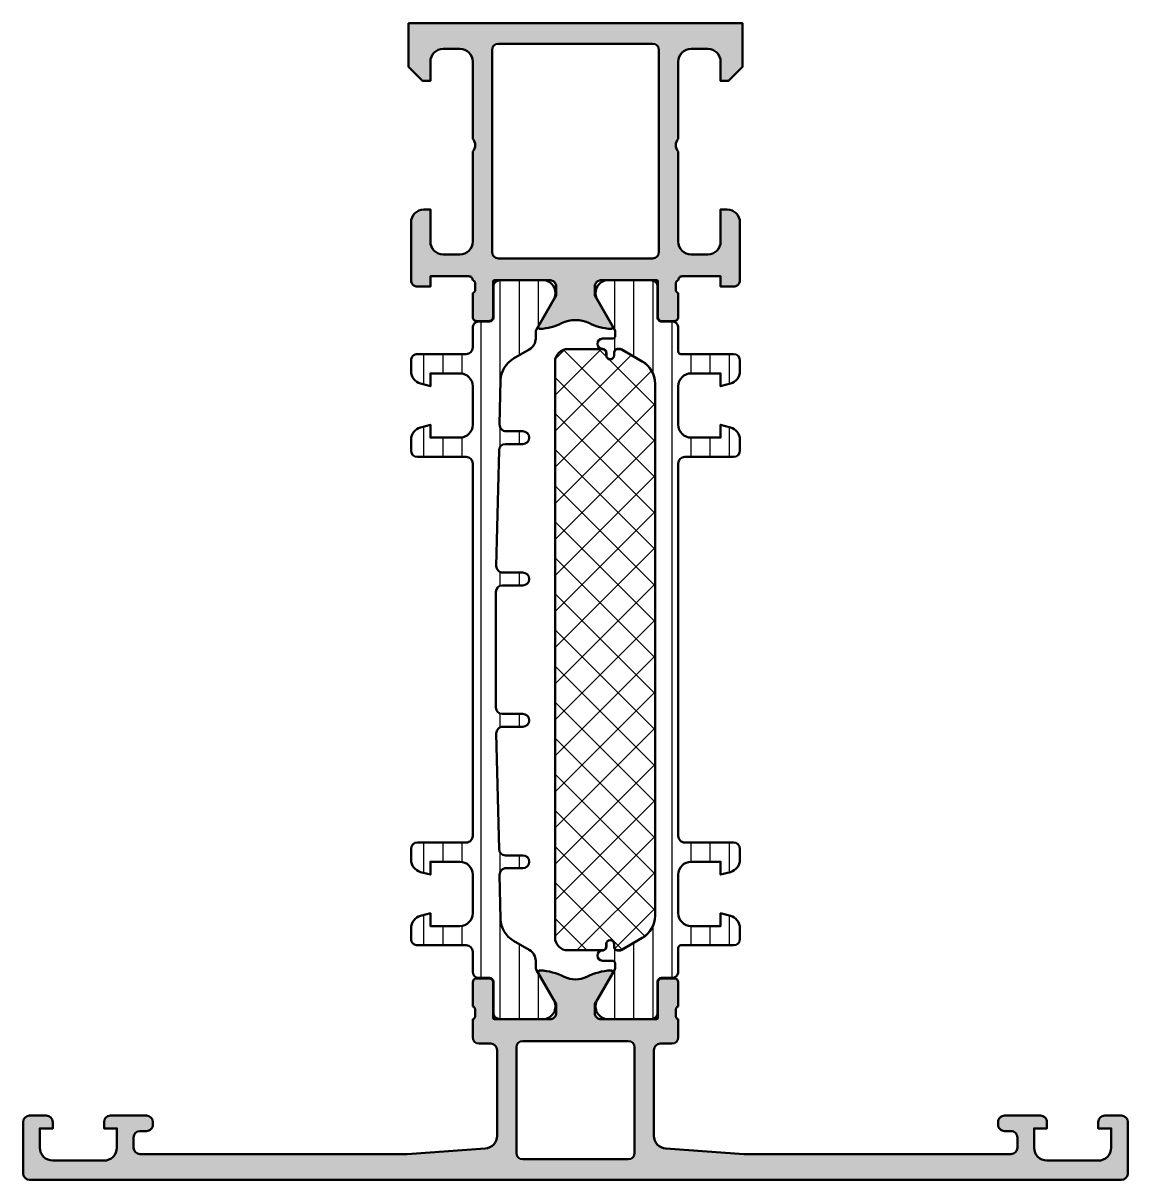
# Model space of a CAD drawing. Extents: x 0 to 86, y 0 to 90.
import ezdxf

# ---------------------------------------------------------------- set-up
doc = ezdxf.new("R2010")
doc.units = 0
for name, color, linetype, lineweight in [('0S-Alu contour', 7, 'Continuous', 50), ('0S-Alu hatch', 252, 'Continuous', 25), ('0S-Plastic contour', 254, 'Continuous', 50), ('0S-Plastic hatch', 253, 'Continuous', 25), ('0S-PT contour', 91, 'Continuous', 50), ('0S-PT hatch', 103, 'Continuous', 25)]:
    doc.layers.add(name, color=color, linetype=linetype, lineweight=lineweight)
pattern_1 = [(90, (0, 0), (-1.4859, 0), [])]

# ---------------------------------------------------------------- blocks, each defined once
blk = doc.blocks.new('345280__ABD88893_8E49_41C5_84B2_CD1932C609DD_')
at = {"layer": '0S-Alu hatch'}
h = blk.add_hatch(color=256, dxfattribs=at)
edge = h.paths.add_edge_path()
edge.add_line((30.00001639382436, 90), (30.00001639382436, 86.59996795654297))
edge.add_line((30.00001639382436, 86.59996795654297), (31.09999197976186, 85.49999237060545))
edge.add_line((31.09999197976186, 85.49999237060545), (31.69996756569935, 85.49999237060545))
edge.add_line((31.69996756569935, 85.49999237060545), (31.69996756569935, 87.00045013427734))
edge.add_ellipse((32.70005396497491, 87.00035610491898), major_axis=(-1.00008640369593, 0), ratio=1, start_angle=270.00494988615986, end_angle=359.99461298015063, ccw=False)
edge.add_line((32.69996756569935, 88.00044250488283), (34.00001639382435, 88.00044250488283))
edge.add_ellipse((33.99996158513614, 87.00038769658364), major_axis=(-1.000054809801082, 0), ratio=1, start_angle=180.002703004082, end_angle=269.99685986559297, ccw=False)
edge.add_line((35.00001639382436, 87.00043487548828), (35.00001639382436, 81))
edge.add_ellipse((34.475177053506, 80.5), major_axis=(-0.7248836686985038, 0), ratio=1, start_angle=136.3884232636862, end_angle=223.6115767363138, ccw=False)
edge.add_line((35.00001639382436, 80), (35.00001639382436, 73))
edge.add_ellipse((33.9999575960954, 73.00005879772895), major_axis=(-1.000058799457439, 0), ratio=1, start_angle=90.0033686636408, end_angle=179.996631336242, ccw=False)
edge.add_line((34.00001639382436, 72), (32.69996756569935, 72))
edge.add_ellipse((32.7000550362683, 73.00008747056894), major_axis=(-1.000087474394158, 0), ratio=1, start_angle=0.005011256110094564, end_angle=89.99498874391742, ccw=False)
edge.add_line((31.69996756569935, 73), (31.69996756569935, 75.5))
edge.add_line((31.69996756569935, 75.5), (31.19996756569936, 75.5))
edge.add_arc((31.2000550362683, 74.49991252943106), 1.000087474394158, 90.00501125608201, 179.9949887438899)
edge.add_line((30.19996756569936, 74.5), (30.2000286008556, 70))
edge.add_arc((30.69999786023496, 69.99997688836302), 0.4999692599135361, 179.9973514386468, 270.0035228322321)
edge.add_line((30.70002860085561, 69.50000762939453), (31.70002860085561, 69.5))
edge.add_line((31.70002860085561, 69.5), (31.7000286008556, 70.29999542236328))
edge.add_line((31.7000286008556, 70.29999542236328), (34.69962365846549, 70.29999542236328))
edge.add_ellipse((34.69981178911427, 69.99980727042905), major_axis=(-0.3001882108858259, 0), ratio=1, start_angle=180.0000112296391, end_angle=270.035907782141, ccw=False)
edge.add_ellipse((34.92116355345706, 69.73228661948428), major_axis=(-0.2788950563274753, 0), ratio=1, start_angle=178.8354106259032, end_angle=253.58012358051042, ccw=False)
edge.add_line((35.20000100000014, 69.72661821148591), (35.20000100000014, 69.2730242114859))
edge.add_ellipse((34.92113290435698, 69.26736355200885), major_axis=(-0.2789255417371434, 0), ratio=1, start_angle=106.424594555353, end_angle=181.1628700728862, ccw=False)
edge.add_line((35.00000000000014, 68.99982021148591), (35.00000000000014, 67.11980921147739))
edge.add_arc((35.30000000000014, 67.11980921147739), 0.2999999999999829, 180, 270.0000000000013)
edge.add_line((35.30000000000014, 66.8198092114774), (36.27997431904292, 66.81980921147739))
edge.add_arc((36.27997431904293, 67.11980921147739), 0.3000000000000114, 269.9999999999986, 360)
edge.add_line((36.57997431904294, 67.11980921147739), (36.57997431904292, 69.87998474121093))
edge.add_ellipse((36.69997431904293, 69.87998474121093), major_axis=(-0.1200000000000116, 0), ratio=1, start_angle=270.0000000000034, end_angle=360, ccw=False)
edge.add_line((36.69997431904292, 69.99998474121094), (40.9999553586681, 69.99998474121094))
edge.add_ellipse((40.99996824092177, 69.49999762360297), major_axis=(-0.4999871177739289, 0), ratio=1, start_angle=179.9993980350858, end_angle=270.0014762355665, ccw=False)
edge.add_line((41.4999553586681, 69.49999237060547), (41.4999553586681, 68.79998779296875))
edge.add_line((41.4999553586681, 68.79998779296875), (40.12134325620078, 66.41215374551814))
edge.add_arc((40.24172088616178, 66.3426539167056), 0.1389999999999975, 150.0000814796167, 274.1947585652815)
edge.add_arc((39.9113323684344, 70.84733126901118), 4.655777016969164, 274.1947585652781, 295.5709617362495)
edge.add_ellipse((42.99997061745716, 64.39245261149503), major_axis=(-2.499999999999988, 0), ratio=1, start_angle=244.42903826375078, end_angle=295.5709617362495, ccw=False)
edge.add_arc((46.08860886647994, 70.8473312690112), 4.65577701696919, 244.4290382637505, 265.8052414347219)
edge.add_arc((45.75822034875253, 66.3426539167056), 0.1390000000000233, 265.8052414347243, 389.9999185203869)
edge.add_line((45.87859797871354, 66.41215374551815), (44.49998587624622, 68.79998779296875))
edge.add_line((44.49998587624622, 68.79998779296875), (44.49998587624622, 69.49999237060547))
edge.add_ellipse((44.9999628129299, 69.50000780482098), major_axis=(-0.4999769369218991, 0), ratio=1, start_angle=-90.0026429832842, end_angle=0.0017687124012013555, ccw=False)
edge.add_line((44.99998587624621, 69.99998474121094), (49.29990577462618, 69.9999921970816))
edge.add_ellipse((49.29990598270086, 69.87999219708178), major_axis=(-0.1200000000000002, 0), ratio=1, start_angle=180, end_angle=270.0000993483421, ccw=False)
edge.add_line((49.41990598270087, 69.87999219708178), (49.41990598270086, 67.11980940966798))
edge.add_arc((49.71990598270087, 67.11980940966798), 0.3000000000000114, 180, 270)
edge.add_line((49.71990598270087, 66.81980940966797), (50.69988030174364, 66.81980940966797))
edge.add_arc((50.69988030174365, 67.11980940966797), 0.2999999999999971, 269.9999999999986, 360)
edge.add_line((50.99988030174365, 67.11980940966797), (50.99988030174365, 68.99982040967649))
edge.add_ellipse((51.07874739738683, 69.26736375019944), major_axis=(-0.2789255417371599, 0), ratio=1, start_angle=-1.1628700728833792, end_angle=73.57540544464422, ccw=False)
edge.add_line((50.79987930174365, 69.27302440967648), (50.79987930174365, 69.72661840967648))
edge.add_ellipse((51.07871674828669, 69.73228681767483), major_axis=(-0.2788950563274307, 0), ratio=1, start_angle=-73.58012358050632, end_angle=1.16458937409692, ccw=False)
edge.add_ellipse((51.30006831443896, 69.99980740966797), major_axis=(-0.3001880126953154, 0), ratio=1, start_angle=269.99999999999864, end_angle=360, ccw=False)
edge.add_line((51.30006831443896, 70.29999542236328), (54.29994315163686, 70.29999542236328))
edge.add_line((54.29994315163686, 70.29999542236328), (54.29994315163686, 69.5))
edge.add_line((54.29994315163686, 69.5), (55.29994315163685, 69.50000762939453))
edge.add_arc((55.29997389225751, 69.99997688836301), 0.4999692599135209, 269.9964771677667, 360.0026485613531)
edge.add_line((55.79994315163685, 70), (55.8000041867931, 74.5))
edge.add_arc((54.79991671622416, 74.49991252943106), 1.000087474394158, 0.0050112561101264, 89.99498874391819)
edge.add_line((54.8000041867931, 75.5), (54.3000041867931, 75.5))
edge.add_line((54.3000041867931, 75.5), (54.3000041867931, 73))
edge.add_ellipse((53.29991671622418, 73.00008747056891), major_axis=(-1.000087474394137, 0), ratio=1, start_angle=90.00501125608059, end_angle=179.99498874389, ccw=False)
edge.add_line((53.3000041867931, 72), (51.9999553586681, 72))
edge.add_ellipse((52.00001415639708, 73.00005879772898), major_axis=(-1.000058799457467, 0), ratio=1, start_angle=0.0033686637580103707, end_angle=89.996631336358, ccw=False)
edge.add_line((50.9999553586681, 73), (50.9999553586681, 80))
edge.add_ellipse((51.52479469898648, 80.5), major_axis=(-0.7248836686985244, 0), ratio=1, start_angle=-43.6115767363122, end_angle=43.6115767363122, ccw=False)
edge.add_line((50.9999553586681, 81), (50.9999553586681, 87.00043487548828))
edge.add_ellipse((52.00001016735633, 87.00038769658362), major_axis=(-1.000054809801089, 0), ratio=1, start_angle=270.00314013440743, end_angle=359.997296995918, ccw=False)
edge.add_line((51.9999553586681, 88.00044250488283), (53.3000041867931, 88.00044250488283))
edge.add_ellipse((53.29991778751754, 87.00035610491898), major_axis=(-1.000086403695928, 0), ratio=1, start_angle=180.0053870198494, end_angle=269.99505011383974, ccw=False)
edge.add_line((54.3000041867931, 87.00045013427734), (54.3000041867931, 85.49999237060545))
edge.add_line((54.3000041867931, 85.49999237060545), (54.8999797727306, 85.49999237060545))
edge.add_line((54.8999797727306, 85.49999237060545), (55.9999553586681, 86.59996795654297))
edge.add_line((55.9999553586681, 86.59996795654297), (55.9999553586681, 90))
edge.add_line((55.9999553586681, 90), (30.00001639382436, 90))
edge = h.paths.add_edge_path()
edge.add_line((36.50000113503529, 72.19999694824219), (36.50000113503529, 87.89999389648438))
edge.add_ellipse((37.0000038759029, 87.89999115561677), major_axis=(-0.5000027408751128, 0), ratio=1, start_angle=270.0003140785705, end_angle=359.99968592151924, ccw=False)
edge.add_line((37.00000113503529, 88.39999389648438), (48.99997061745716, 88.39999389648438))
edge.add_ellipse((48.99996787658956, 87.89999115561675), major_axis=(-0.5000027408751199, 0), ratio=1, start_angle=180.0003140784808, end_angle=269.99968592142943, ccw=False)
edge.add_line((49.49997061745716, 87.89999389648438), (49.49997061745715, 72.19999694824219))
edge.add_ellipse((48.99996787658956, 72.19999968910979), major_axis=(-0.5000027408751128, 0), ratio=1, start_angle=90.00031407857063, end_angle=179.9996859215194, ccw=False)
edge.add_line((48.99997061745716, 71.69999694824219), (37.00000113503529, 71.69999694824219))
edge.add_ellipse((37.00000387590289, 72.19999968910979), major_axis=(-0.5000027408751128, 0), ratio=1, start_angle=0.00031407848081244083, end_angle=89.99968592143023, ccw=False)
at = {"layer": '0S-Alu contour', "color": 7}
for points in [[(30.00001639382436, 90), (30.00001639382436, 86.59996795654297), (31.09999197976186, 85.49999237060545), (31.69996756569935, 85.49999237060545), (31.69996756569935, 87.00045013427734)], [(54.3000041867931, 87.00045013427734), (54.3000041867931, 85.49999237060545), (54.8999797727306, 85.49999237060545), (55.9999553586681, 86.59996795654297), (55.9999553586681, 90), (30.00001639382436, 90)], [(37.00000113503529, 88.39999389648438), (48.99997061745716, 88.39999389648438)], [(32.69996756569935, 88.00044250488283), (34.00001639382435, 88.00044250488283)], [(36.50000113503529, 72.19999694824219), (36.50000113503529, 87.89999389648438)], [(49.49997061745716, 87.89999389648438), (49.49997061745715, 72.19999694824219)], [(51.9999553586681, 88.00044250488283), (53.3000041867931, 88.00044250488283)], [(35.00001639382436, 87.00043487548828), (35.00001639382436, 81)], [(50.9999553586681, 81), (50.9999553586681, 87.00043487548828)], [(35.00001639382436, 80), (35.00001639382436, 73)], [(50.9999553586681, 73), (50.9999553586681, 80)], [(31.69996756569935, 73), (31.69996756569935, 75.5), (31.19996756569936, 75.5)], [(54.8000041867931, 75.5), (54.3000041867931, 75.5), (54.3000041867931, 73)], [(30.19996756569936, 74.5), (30.2000286008556, 70)], [(55.79994315163685, 70), (55.8000041867931, 74.5)], [(34.00001639382436, 72), (32.69996756569935, 72)], [(48.99997061745716, 71.69999694824219), (37.00000113503529, 71.69999694824219)], [(53.3000041867931, 72), (51.9999553586681, 72)], [(30.70002860085561, 69.50000762939453), (31.70002860085561, 69.5), (31.7000286008556, 70.29999542236328), (34.69962365846549, 70.29999542236328)], [(51.30006831443896, 70.29999542236328), (54.29994315163686, 70.29999542236328), (54.29994315163686, 69.5), (55.29994315163685, 69.50000762939453)], [(35.20000100000014, 69.72661821148591), (35.20000100000014, 69.2730242114859)], [(36.57997431904294, 67.11980921147739), (36.57997431904292, 69.87998474121093)], [(36.69997431904292, 69.99998474121094), (40.9999553586681, 69.99998474121094)], [(41.4999553586681, 69.49999237060547), (41.4999553586681, 68.79998779296875), (40.12134325620078, 66.41215374551814)], [(45.87859797871354, 66.41215374551815), (44.49998587624622, 68.79998779296875), (44.49998587624622, 69.49999237060547)], [(44.99998587624621, 69.99998474121094), (49.29990577462618, 69.9999921970816)], [(49.41990598270087, 69.87999219708178), (49.41990598270086, 67.11980940966798)], [(50.79987930174365, 69.27302440967648), (50.79987930174365, 69.72661840967648)], [(35.00000000000014, 68.99982021148591), (35.00000000000014, 67.11980921147739)], [(50.99988030174365, 67.11980940966797), (50.99988030174365, 68.99982040967649)], [(35.30000000000014, 66.8198092114774), (36.27997431904292, 66.81980921147739)], [(49.71990598270087, 66.81980940966797), (50.69988030174364, 66.81980940966797)]]:
    blk.add_lwpolyline(points, dxfattribs=at)
at = {"layer": '0S-Alu contour', "color": 7, "extrusion": (0, 0, -1)}
for centre, radius, start, end in [((-37.0000038759029, 87.89999115561677), 0.5000027408751128, 0.0003140784807261, 89.99968592142947), ((-48.99996787658956, 87.89999115561675), 0.5000027408751199, 90.00031407857054, 179.9996859215192), ((-32.70005396497491, 87.00035610491898), 1.00008640369593, 0.0053870198493499, 89.99505011384014), ((-33.99996158513614, 87.00038769658364), 1.000054809801082, 90.00314013440703, 179.997296995918), ((-52.00001016735633, 87.00038769658362), 1.000054809801089, 0.0027030040819815, 89.99685986559255), ((-53.29991778751754, 87.00035610491898), 1.000086403695928, 90.00494988616028, 179.9946129801506), ((-34.475177053506, 80.5), 0.7248836686985038, 136.3884232636862, 223.6115767363138), ((-51.52479469898648, 80.5), 0.7248836686985244, 316.3884232636878, 43.61157673631224), ((-32.7000550362683, 73.00008747056894), 1.000087474394158, 270.0050112560826, 359.9949887438899), ((-33.9999575960954, 73.00005879772895), 1.000058799457439, 180.003368663758, 269.9966313363592), ((-52.00001415639708, 73.00005879772898), 1.000058799457467, 270.003368663642, 359.996631336242), ((-53.29991671622418, 73.00008747056891), 1.000087474394137, 180.0050112561101, 269.9949887439194), ((-37.00000387590289, 72.19999968910979), 0.5000027408751128, 270.0003140785698, 359.9996859215192), ((-48.99996787658956, 72.19999968910979), 0.5000027408751128, 180.0003140784807, 269.9996859214294), ((-34.69981178911427, 69.99980727042905), 0.3001882108858259, 89.964092217859, 179.9999887703609), ((-51.30006831443896, 69.99980740966797), 0.3001880126953154, 0, 90.00000000000136), ((-34.92116355345706, 69.73228661948428), 0.2788950563274754, 106.4198764194896, 181.1645893740969), ((-36.69997431904293, 69.87998474121093), 0.1200000000000116, 0, 89.99999999999662), ((-40.99996824092177, 69.49999762360297), 0.499987117773929, 89.99852376443351, 180.0006019649143), ((-44.9999628129299, 69.50000780482098), 0.4999769369218991, 359.9982312875988, 90.00264298328419), ((-49.29990598270086, 69.87999219708178), 0.1200000000000002, 89.99990065165794, 180), ((-51.07871674828669, 69.73228681767483), 0.2788950563274307, 358.8354106259031, 73.58012358050647), ((-34.92113290435698, 69.26736355200885), 0.2789255417371434, 178.8371299271138, 253.575405444647), ((-51.07874739738683, 69.26736375019944), 0.2789255417371599, 286.4245945553559, 1.162870072883403), ((-42.99997061745716, 64.39245261149503), 2.499999999999988, 64.42903826375048, 115.5709617362492)]:
    blk.add_arc(centre, radius, start, end, dxfattribs=at)
at = {"layer": '0S-Alu contour', "color": 7}
for centre, radius, start, end in [((31.2000550362683, 74.49991252943106), 1.000087474394158, 90.00501125608201, 179.9949887438899), ((54.79991671622416, 74.49991252943106), 1.000087474394158, 0.0050112561101264, 89.99498874391819), ((30.69999786023496, 69.99997688836302), 0.4999692599135361, 179.9973514386468, 270.0035228322321), ((55.29997389225751, 69.99997688836301), 0.4999692599135209, 269.9964771677667, 0.0026485613531484), ((35.30000000000014, 67.11980921147739), 0.2999999999999829, 180, 270.0000000000013), ((36.27997431904293, 67.11980921147739), 0.3000000000000114, 269.9999999999986, 0), ((39.9113323684344, 70.84733126901118), 4.655777016969164, 274.1947585652781, 295.5709617362495), ((46.08860886647994, 70.8473312690112), 4.65577701696919, 244.4290382637505, 265.8052414347219), ((49.71990598270087, 67.11980940966798), 0.3000000000000114, 180, 270), ((50.69988030174365, 67.11980940966797), 0.2999999999999971, 269.9999999999986, 0), ((40.24172088616178, 66.3426539167056), 0.1389999999999975, 150.0000814796167, 274.1947585652815), ((45.75822034875253, 66.3426539167056), 0.1390000000000233, 265.8052414347243, 29.9999185203869)]:
    blk.add_arc(centre, radius, start, end, dxfattribs=at)
blk = doc.blocks.new('284595__9CADAE85_29AF_472B_8478_9E3101A87EEF___AB54CF04_6C23_4358_95FF_0ABD00A67127_')
at = {"layer": '0S-Plastic hatch'}
h = blk.add_hatch(dxfattribs=at)
h.set_pattern_fill('ANSI31', color=256, scale=0.4680000000000001, angle=45, style=0)
h.set_pattern_definition(pattern_1)
edge = h.paths.add_edge_path()
edge.add_arc((34.49999999999227, 64.75000000003638), 0.5, 270.0000000000008, 360)
edge.add_line((34.99999999999227, 64.75000000003638), (34.99999999999227, 66.29000299998913))
edge.add_ellipse((35.49999999999182, 66.29000299998916), major_axis=(-0.4999999999995453, 0), ratio=1, start_angle=269.9999999999984, end_angle=360, ccw=False)
edge.add_line((35.49999999999183, 66.7900029999887), (36.3103340122343, 66.79000299998872))
edge.add_arc((36.3103340122343, 67.09000299998868), 0.2999999999999829, 270, 360)
edge.add_line((36.61033401223428, 67.09000299998871), (36.60999938292807, 69.49000138292502))
edge.add_ellipse((37.1099953603667, 69.49000402255008), major_axis=(-0.4999959774456046, 0), ratio=1, start_angle=-90.00030248118497, end_angle=0.0003024817733034979, ccw=False)
edge.add_line((37.10999799999177, 69.98999999998873), (40.58653949809122, 69.98999999998873))
edge.add_ellipse((40.44422884909987, 69.00018192526586), major_axis=(-0.9999960709244742, 0), ratio=1, start_angle=147.2729839001596, end_angle=261.81839194810016, ccw=False)
edge.add_line((41.28548149809122, 68.45954699998873), (39.96696464513258, 66.17580850699872))
edge.add_arc((40.39997736186316, 65.92580853269905), 0.5000000000002393, 150.0000034006562, 180.5452234528383)
edge.add_line((39.89999999999161, 65.92105063230143), (39.89999999999163, 65.46850454236608))
edge.add_ellipse((38.89999999999159, 65.4685045423661), major_axis=(-1.000000000000042, 0), ratio=1, start_angle=119.9999999999967, end_angle=180, ccw=False)
edge.add_line((39.39999999999157, 64.6024791385816), (38.17314668626561, 63.89415504764576))
edge.add_arc((39.17314668626555, 62.16210424007686), 1.99999999999999, 119.999999999998, 178.6586049342208)
edge.add_line((37.17369477175879, 62.20892348371899), (37.09297456550654, 58.7617048108993))
edge.add_arc((37.59283754413324, 58.74999999998879), 0.5000000000000023, 178.658604934223, 270.0000000000008)
edge.add_line((37.59283754413325, 58.24999999998879), (38.89999999999181, 58.24999999998877))
edge.add_ellipse((38.89999999999181, 57.74999999998877), major_axis=(-0.5, 0), ratio=1, start_angle=90, end_angle=270, ccw=False)
edge.add_line((38.89999999999181, 57.24999999998877), (37.54600546649994, 57.24999999998878))
edge.add_arc((37.54600546649994, 56.74999999998878), 0.5000000000000071, 89.9999999999992, 178.6586049342197)
edge.add_line((37.04614248787323, 56.76170481089932), (36.83539813852335, 47.76170481089928))
edge.add_arc((37.33526111715004, 47.74999999998875), 0.4999999999999955, 178.658604934221, 270.0000000000008)
edge.add_line((37.33526111715005, 47.24999999998876), (38.89999999999181, 47.24999999998877))
edge.add_ellipse((38.89999999999181, 46.74999999998877), major_axis=(-0.5, 0), ratio=1, start_angle=90, end_angle=270, ccw=False)
edge.add_line((38.8999999999918, 46.24999999998877), (37.29999999999176, 46.24999999998878))
edge.add_arc((37.29999999999176, 45.74999999998877), 0.5000000000000071, 90, 180)
edge.add_line((36.79999999999175, 45.74999999998877), (36.79999999999175, 36.74999999998878))
edge.add_arc((37.29999999999176, 36.74999999998878), 0.5000000000000142, 180, 269.9999999999992)
edge.add_line((37.29999999999176, 36.24999999998877), (38.89999999999181, 36.24999999998877))
edge.add_ellipse((38.89999999999181, 35.74999999998877), major_axis=(-0.5, 0), ratio=1, start_angle=90, end_angle=270, ccw=False)
edge.add_line((38.89999999999181, 35.24999999998878), (37.33526111715, 35.24999999998877))
edge.add_arc((37.33526111715, 34.74999999998882), 0.4999999999999503, 90, 181.3413950657789)
edge.add_line((36.83539813852335, 34.73829518907829), (37.04614248787324, 25.73829518907825))
edge.add_arc((37.54600546649994, 25.74999999998877), 0.5000000000000026, 181.3413950657781, 270)
edge.add_line((37.54600546649994, 25.24999999998877), (38.89999999999181, 25.24999999998877))
edge.add_ellipse((38.89999999999181, 24.74999999998877), major_axis=(-0.5, 0), ratio=1, start_angle=90, end_angle=270, ccw=False)
edge.add_line((38.89999999999181, 24.24999999998877), (37.59283754413323, 24.24999999998877))
edge.add_arc((37.59283754413324, 23.74999999998878), 0.4999999999999929, 90.00000000000081, 181.3413950657792)
edge.add_line((37.09297456550655, 23.73829518907824), (37.17369477175878, 20.29107651625858))
edge.add_arc((39.17314668626576, 20.33789575990071), 2.000000000000209, 181.3413950657786, 240.0000000000016)
edge.add_line((38.17314668626571, 18.60584495233162), (39.39999999999157, 17.89752086139585))
edge.add_ellipse((38.89999999999163, 17.03149545761139), major_axis=(-0.9999999999999915, 0), ratio=1, start_angle=180, end_angle=240.00000000000398, ccw=False)
edge.add_line((39.89999999999162, 17.03149545761142), (39.89999999999163, 16.57894936767559))
edge.add_arc((40.39997736186292, 16.5741914672783), 0.4999999999999777, 179.4547765471984, 209.9999965993456)
edge.add_line((39.96696464513258, 16.32419149297874), (41.28548149809122, 14.04045299998871))
edge.add_ellipse((40.44422884909988, 13.49981807471156), major_axis=(-0.9999960709244708, 0), ratio=1, start_angle=98.18160805189899, end_angle=212.7270160998405, ccw=False)
edge.add_line((40.58653949809123, 12.50999999998872), (37.10999799999176, 12.50999999998871))
edge.add_ellipse((37.10999536036668, 13.00999597742733), major_axis=(-0.4999959774455833, 0), ratio=1, start_angle=-0.0003024817733034979, end_angle=90.00030248118668, ccw=False)
edge.add_line((36.60999938292807, 13.00999861705241), (36.61033401223429, 15.40999699998871))
edge.add_arc((36.31033401223429, 15.40999699998871), 0.3000000000000043, 0, 89.99999999999864)
edge.add_line((36.31033401223429, 15.70999699998871), (35.49999999999175, 15.70999699998871))
edge.add_ellipse((35.49999999999177, 16.20999699998866), major_axis=(-0.4999999999999467, 0), ratio=1, start_angle=0, end_angle=89.9999999999975, ccw=False)
edge.add_line((34.99999999999182, 16.20999699998865), (34.99999999999181, 17.74999999998908))
edge.add_arc((34.49999999999182, 17.74999999998909), 0.4999999999999929, 0, 90.00000000000081)
edge.add_line((34.49999999999182, 18.24999999998908), (30.69999999999254, 18.24999999998999))
edge.add_ellipse((30.69999999999209, 18.74999999999), major_axis=(-0.5000000000000036, 0), ratio=1, start_angle=0, end_angle=90.00000000005173, ccw=False)
edge.add_line((30.19999999999209, 18.74999999998908), (30.199999999993, 19.58074922336254))
edge.add_ellipse((31.19999999999206, 19.58074922336376), major_axis=(-0.9999999999990585, 0), ratio=1, start_angle=285.000000000061, end_angle=360, ccw=False)
edge.add_line((30.94118095488875, 20.54667504965164), (31.69999999999209, 20.74999999998909))
edge.add_line((31.69999999999209, 20.74999999998909), (31.69999999999118, 19.74999999998908))
edge.add_line((31.69999999999118, 19.74999999998908), (33.99999999999227, 19.74999999998908))
edge.add_arc((33.99999999999159, 20.74999999998931), 1.000000000000227, 270.0000000000391, 360)
edge.add_line((34.99999999999181, 20.74999999999), (34.99999999999227, 23.74999999998999))
edge.add_arc((33.9999999999925, 23.74999999998931), 0.9999999999997726, 0, 90.00000000003907)
edge.add_line((33.99999999999181, 24.74999999998909), (31.69999999999163, 24.74999999998818))
edge.add_line((31.69999999999163, 24.74999999998818), (31.69999999999163, 23.7499999999909))
edge.add_line((31.69999999999163, 23.7499999999909), (30.94118095488875, 23.9533249503229))
edge.add_ellipse((31.19999999999491, 24.91925077661345), major_axis=(-1.000000000002374, 0), ratio=1, start_angle=0, end_angle=74.99999999982049, ccw=False)
edge.add_line((30.19999999999254, 24.91925077661654), (30.19999999999209, 25.74999999998909))
edge.add_ellipse((30.69999999999209, 25.74999999998909), major_axis=(-0.5000000000000036, 0), ratio=1, start_angle=270.0000000000004, end_angle=360, ccw=False)
edge.add_line((30.69999999999209, 26.24999999998909), (34.49999999999227, 26.24999999998909))
edge.add_arc((34.4999999999925, 26.74999999998931), 0.5000000000002274, 269.9999999999739, 360)
edge.add_line((34.99999999999273, 26.74999999998909), (34.99999999999227, 55.75000000003639))
edge.add_arc((34.49999999999182, 55.75000000003774), 0.5000000000004547, 0, 89.99999999989578)
edge.add_line((34.49999999999273, 56.2500000000382), (30.69999999999164, 56.25000000003729))
edge.add_ellipse((30.69999999999164, 56.75000000003638), major_axis=(-0.4999999999990905, 0), ratio=1, start_angle=0, end_angle=90, ccw=False)
edge.add_line((30.19999999999254, 56.75000000003638), (30.19999999999163, 57.58074922340983))
edge.add_ellipse((31.19999999999044, 57.58074922341009), major_axis=(-0.9999999999988098, 0), ratio=1, start_angle=284.99999999999636, end_angle=360, ccw=False)
edge.add_line((30.94118095488829, 58.54667504969803), (31.69999999999163, 58.75000000003637))
edge.add_line((31.69999999999163, 58.75000000003637), (31.69999999999209, 57.75000000003637))
edge.add_line((31.69999999999209, 57.75000000003637), (33.99999999999318, 57.75000000003728))
edge.add_arc((33.99999999999295, 58.75000000003569), 0.9999999999984083, 270.000000000013, 360)
edge.add_line((34.99999999999136, 58.75000000003637), (34.99999999999318, 61.75000000003456))
edge.add_arc((33.99999999999204, 61.75000000003525), 1.000000000001136, 0, 89.99999999993486)
edge.add_line((33.99999999999318, 62.75000000003638), (31.69999999999163, 62.75000000003637))
edge.add_line((31.69999999999163, 62.75000000003637), (31.69999999999163, 61.7500000000373))
edge.add_line((31.69999999999163, 61.7500000000373), (30.94118095489056, 61.95332495037384))
edge.add_ellipse((31.19999999999262, 62.91925077666357), major_axis=(-1.00000000000053, 0), ratio=1, start_angle=0, end_angle=75.00000000003541, ccw=False)
edge.add_line((30.19999999999209, 62.91925077666292), (30.19999999999209, 63.75000000003637))
edge.add_ellipse((30.69999999999233, 63.75000000003613), major_axis=(-0.5000000000002381, 0), ratio=1, start_angle=269.99999999997556, end_angle=360, ccw=False)
edge.add_line((30.69999999999254, 64.25000000003638), (34.49999999999228, 64.25000000003638))
at = {"layer": '0S-Plastic contour', "color": 7}
for points in [[(36.61033401223428, 67.09000299998871), (36.60999938292807, 69.49000138292502)], [(37.10999799999177, 69.98999999998873), (40.58653949809122, 69.98999999998873)], [(41.28548149809122, 68.45954699998873), (39.96696464513258, 66.17580850699872)], [(35.49999999999183, 66.7900029999887), (36.3103340122343, 66.79000299998872)], [(34.99999999999227, 64.75000000003638), (34.99999999999227, 66.29000299998913)], [(39.89999999999161, 65.92105063230143), (39.89999999999163, 65.46850454236608)], [(30.69999999999254, 64.25000000003638), (34.49999999999228, 64.25000000003638)], [(39.39999999999157, 64.6024791385816), (38.17314668626561, 63.89415504764576)], [(30.19999999999209, 62.91925077666292), (30.19999999999209, 63.75000000003637)], [(33.99999999999318, 62.75000000003638), (31.69999999999163, 62.75000000003637), (31.69999999999163, 61.7500000000373), (30.94118095489056, 61.95332495037384)], [(37.17369477175879, 62.20892348371899), (37.09297456550654, 58.7617048108993)], [(34.99999999999136, 58.75000000003637), (34.99999999999318, 61.75000000003456)], [(30.94118095488829, 58.54667504969803), (31.69999999999163, 58.75000000003637), (31.69999999999209, 57.75000000003637), (33.99999999999318, 57.75000000003728)], [(37.59283754413325, 58.24999999998879), (38.89999999999181, 58.24999999998877)], [(30.19999999999254, 56.75000000003638), (30.19999999999163, 57.58074922340983)], [(37.04614248787323, 56.76170481089932), (36.83539813852335, 47.76170481089928)], [(38.89999999999181, 57.24999999998877), (37.54600546649994, 57.24999999998878)], [(34.49999999999273, 56.2500000000382), (30.69999999999164, 56.25000000003729)], [(34.99999999999273, 26.74999999998909), (34.99999999999227, 55.75000000003639)], [(37.33526111715005, 47.24999999998876), (38.89999999999181, 47.24999999998877)], [(38.8999999999918, 46.24999999998877), (37.29999999999176, 46.24999999998878)], [(36.79999999999175, 45.74999999998877), (36.79999999999175, 36.74999999998878)], [(37.29999999999176, 36.24999999998877), (38.89999999999181, 36.24999999998877)], [(38.89999999999181, 35.24999999998878), (37.33526111715, 35.24999999998877)], [(36.83539813852335, 34.73829518907829), (37.04614248787324, 25.73829518907825)], [(30.69999999999209, 26.24999999998909), (34.49999999999227, 26.24999999998909)], [(30.19999999999254, 24.91925077661654), (30.19999999999209, 25.74999999998909)], [(37.54600546649994, 25.24999999998877), (38.89999999999181, 25.24999999998877)], [(33.99999999999181, 24.74999999998909), (31.69999999999163, 24.74999999998818), (31.69999999999163, 23.7499999999909), (30.94118095488875, 23.9533249503229)], [(34.99999999999181, 20.74999999999), (34.99999999999227, 23.74999999998999)], [(37.09297456550655, 23.73829518907824), (37.17369477175878, 20.29107651625858)], [(38.89999999999181, 24.24999999998877), (37.59283754413323, 24.24999999998877)], [(30.94118095488875, 20.54667504965164), (31.69999999999209, 20.74999999998909), (31.69999999999118, 19.74999999998908), (33.99999999999227, 19.74999999998908)], [(30.19999999999209, 18.74999999998908), (30.199999999993, 19.58074922336254)], [(34.49999999999182, 18.24999999998908), (30.69999999999254, 18.24999999998999)], [(38.17314668626571, 18.60584495233162), (39.39999999999157, 17.89752086139585)], [(34.99999999999182, 16.20999699998865), (34.99999999999181, 17.74999999998908)], [(39.89999999999162, 17.03149545761142), (39.89999999999163, 16.57894936767559)], [(39.96696464513258, 16.32419149297874), (41.28548149809122, 14.04045299998871)], [(36.31033401223429, 15.70999699998871), (35.49999999999175, 15.70999699998871)], [(36.60999938292807, 13.00999861705241), (36.61033401223429, 15.40999699998871)], [(40.58653949809123, 12.50999999998872), (37.10999799999176, 12.50999999998871)]]:
    blk.add_lwpolyline(points, dxfattribs=at)
at = {"layer": '0S-Plastic contour', "color": 7, "extrusion": (0, 0, -1)}
for centre, radius, start, end in [((-37.1099953603667, 69.49000402255008), 0.4999959774456046, 359.9996975182267, 90.00030248118505), ((-40.44422884909987, 69.00018192526586), 0.9999960709244742, 98.18160805189984, 212.7270160998405), ((-35.49999999999182, 66.29000299998916), 0.4999999999995453, 0, 90.0000000000016), ((-38.89999999999159, 65.4685045423661), 1.000000000000042, 180, 240.0000000000033), ((-30.69999999999233, 63.75000000003613), 0.5000000000002381, 0, 90.00000000002441), ((-31.19999999999262, 62.91925077666357), 1.00000000000053, 284.9999999999646, 0), ((-31.19999999999044, 57.58074922341009), 0.9999999999988098, 0, 75.00000000000361), ((-38.89999999999181, 57.74999999998877), 0.5, 90, 270), ((-30.69999999999164, 56.75000000003638), 0.4999999999990905, 270, 0), ((-38.89999999999181, 46.74999999998877), 0.5, 90, 270), ((-38.89999999999181, 35.74999999998877), 0.5, 90, 270), ((-30.69999999999209, 25.74999999998909), 0.5000000000000036, 0, 89.99999999999959), ((-38.89999999999181, 24.74999999998877), 0.5, 90, 270), ((-31.19999999999491, 24.91925077661345), 1.000000000002374, 285.0000000001795, 0), ((-31.19999999999206, 19.58074922336376), 0.9999999999990585, 0, 74.99999999993902), ((-30.69999999999209, 18.74999999999), 0.5000000000000036, 269.9999999999483, 0), ((-38.89999999999163, 17.03149545761139), 0.9999999999999915, 119.999999999996, 180), ((-35.49999999999177, 16.20999699998866), 0.4999999999999467, 270.0000000000025, 0), ((-40.44422884909988, 13.49981807471156), 0.9999960709244708, 147.2729839001595, 261.818391948101), ((-37.10999536036668, 13.00999597742733), 0.4999959774455833, 269.9996975188133, 0.0003024817733149)]:
    blk.add_arc(centre, radius, start, end, dxfattribs=at)
at = {"layer": '0S-Plastic contour', "color": 7}
for centre, radius, start, end in [((36.3103340122343, 67.09000299998868), 0.2999999999999829, 270, 0), ((40.39997736186316, 65.92580853269905), 0.5000000000002393, 150.0000034006562, 180.5452234528383), ((34.49999999999227, 64.75000000003638), 0.5, 270.0000000000008, 0), ((39.17314668626555, 62.16210424007686), 1.99999999999999, 119.999999999998, 178.6586049342208), ((33.99999999999204, 61.75000000003525), 1.000000000001136, 0, 89.99999999993486), ((33.99999999999295, 58.75000000003569), 0.9999999999984083, 270.000000000013, 0), ((37.59283754413324, 58.74999999998879), 0.5000000000000023, 178.658604934223, 270.0000000000008), ((37.54600546649994, 56.74999999998878), 0.5000000000000071, 89.9999999999992, 178.6586049342197), ((34.49999999999182, 55.75000000003774), 0.5000000000004547, 0, 89.99999999989578), ((37.33526111715004, 47.74999999998875), 0.4999999999999955, 178.658604934221, 270.0000000000008), ((37.29999999999176, 45.74999999998877), 0.5000000000000071, 90, 180), ((37.29999999999176, 36.74999999998878), 0.5000000000000142, 180, 269.9999999999992), ((37.33526111715, 34.74999999998882), 0.4999999999999503, 90, 181.3413950657789), ((34.4999999999925, 26.74999999998931), 0.5000000000002274, 269.9999999999739, 0), ((37.54600546649994, 25.74999999998877), 0.5000000000000026, 181.3413950657781, 270), ((33.9999999999925, 23.74999999998931), 0.9999999999997726, 0, 90.00000000003907), ((37.59283754413324, 23.74999999998878), 0.4999999999999929, 90.00000000000081, 181.3413950657792), ((33.99999999999159, 20.74999999998931), 1.000000000000227, 270.0000000000391, 0), ((39.17314668626576, 20.33789575990071), 2.000000000000209, 181.3413950657786, 240.0000000000016), ((34.49999999999182, 17.74999999998909), 0.4999999999999929, 0, 90.00000000000081), ((40.39997736186292, 16.5741914672783), 0.4999999999999777, 179.4547765471984, 209.9999965993456), ((36.31033401223429, 15.40999699998871), 0.3000000000000043, 0, 89.99999999999864)]:
    blk.add_arc(centre, radius, start, end, dxfattribs=at)
blk = doc.blocks.new('441160__A890AFDE_5113_4177_9A23_CA45CAFA6663_')
at = {"layer": '0S-PT hatch'}
h = blk.add_hatch(dxfattribs=at)
h.set_pattern_fill('ANSI37', color=256, scale=0.625, angle=90, style=0)
h.set_pattern_definition([(135, (0, 0), (-1.403165018917055, -1.403165018917055), []), (225, (0, 0), (1.403165018917055, -1.403165018917055), [])])
edge = h.paths.add_edge_path()
edge.add_arc((42.40000000000786, 63.65020331973173), 0.9899999999999592, 89.99999999899744, 180)
edge.add_line((41.4100000000079, 63.65020331973173), (41.4100000000079, 18.8497966802936))
edge.add_arc((42.40000000000789, 18.8497966802936), 0.9900000000000019, 180, 270.0000000000004)
edge.add_line((42.4000000000079, 17.8597966802936), (45.10107521438349, 17.8597966802936))
edge.add_arc((45.10107521438349, 18.14979668029361), 0.2900000000000133, 270.0000000000014, 360)
edge.add_line((45.39107521438349, 18.14979668029361), (45.39107521438349, 18.35036747557985))
edge.add_ellipse((45.70050441909725, 18.35036747557985), major_axis=(-0.3094292047137586, 0), ratio=1, start_angle=180, end_angle=360, ccw=False)
edge.add_line((46.00993362381101, 18.35036747557985), (46.00993362381101, 18.14979668029361))
edge.add_arc((46.299933623811, 18.14979668029361), 0.289999999999992, 180, 266.5483281938121)
edge.add_line((46.28247370833616, 17.86032275858113), (46.46501280946836, 17.86032275858112))
edge.add_arc((46.46501280946835, 18.05032275858111), 0.1899999999999871, 270.0000000000021, 300.0000000000016)
edge.add_line((46.56001280946835, 17.88577793186208), (48.1950000000079, 18.82973822644165))
edge.add_arc((47.20000000000791, 20.55312877997268), 1.989999999999988, 299.9999999999996, 360)
edge.add_line((49.1900000000079, 20.55312877997268), (49.19000000000789, 61.94646458066172))
edge.add_arc((47.20000000000791, 61.94646458066171), 1.989999999999987, 0, 60.00000000000031)
edge.add_line((48.1950000000079, 63.66985513419273), (46.56001280946834, 64.6138154287723))
edge.add_arc((46.46501280946835, 64.44927060205333), 0.1899999999999257, 59.99999999999241, 89.99999999999358)
edge.add_line((46.46501280946838, 64.63927060205326), (46.28247370833618, 64.63927060205326))
edge.add_arc((46.29993362381101, 64.34979668034076), 0.2900000000000041, 93.45167180618499, 180)
edge.add_line((46.00993362381101, 64.34979668034077), (46.00993362381101, 64.14922588505453))
edge.add_ellipse((45.69996681190945, 64.14922588505453), major_axis=(-0.3099668119015604, 0), ratio=1, start_angle=0, end_angle=180, ccw=False)
edge.add_line((45.39000000000789, 64.14922588505453), (45.39000000000788, 64.3497966802936))
edge.add_arc((45.09959336061682, 64.34979668029352), 0.2904066393910511, 0, 90.00000000001543)
edge.add_line((45.09959336061674, 64.64020331968457), (42.40000000002519, 64.6402033197317))
at = {"layer": '0S-PT contour', "color": 7}
for points in [[(45.09959336061674, 64.64020331968457), (42.40000000002519, 64.6402033197317)], [(45.39000000000789, 64.14922588505453), (45.39000000000788, 64.3497966802936)], [(46.00993362381101, 64.34979668034077), (46.00993362381101, 64.14922588505453)], [(46.46501280946838, 64.63927060205326), (46.28247370833618, 64.63927060205326)], [(48.1950000000079, 63.66985513419273), (46.56001280946834, 64.6138154287723)], [(41.4100000000079, 63.65020331973173), (41.4100000000079, 18.8497966802936)], [(49.1900000000079, 20.55312877997268), (49.19000000000789, 61.94646458066172)], [(45.39107521438349, 18.14979668029361), (45.39107521438349, 18.35036747557985)], [(46.00993362381101, 18.35036747557985), (46.00993362381101, 18.14979668029361)], [(46.56001280946835, 17.88577793186208), (48.1950000000079, 18.82973822644165)], [(42.4000000000079, 17.8597966802936), (45.10107521438349, 17.8597966802936)], [(46.28247370833616, 17.86032275858113), (46.46501280946836, 17.86032275858112)]]:
    blk.add_lwpolyline(points, dxfattribs=at)
for centre, radius, start, end in [((42.40000000000786, 63.65020331973173), 0.9899999999999592, 89.99999999899744, 180), ((45.09959336061682, 64.34979668029352), 0.2904066393910511, 0, 90.00000000001543), ((46.29993362381101, 64.34979668034076), 0.2900000000000041, 93.45167180618499, 180), ((46.46501280946835, 64.44927060205333), 0.1899999999999257, 59.99999999999241, 89.99999999999358), ((47.20000000000791, 61.94646458066171), 1.989999999999987, 0, 60.00000000000031), ((47.20000000000791, 20.55312877997268), 1.989999999999988, 299.9999999999996, 0), ((42.40000000000789, 18.8497966802936), 0.9900000000000019, 180, 270.0000000000004), ((45.10107521438349, 18.14979668029361), 0.2900000000000133, 270.0000000000014, 0), ((46.299933623811, 18.14979668029361), 0.289999999999992, 180, 266.5483281938121), ((46.46501280946835, 18.05032275858111), 0.1899999999999871, 270.0000000000021, 300.0000000000016)]:
    blk.add_arc(centre, radius, start, end, dxfattribs=at)
at = {"layer": '0S-PT contour', "color": 7, "extrusion": (0, 0, -1)}
for centre, radius, start, end in [((-45.69996681190945, 64.14922588505453), 0.3099668119015604, 180, 0), ((-45.70050441909725, 18.35036747557985), 0.3094292047137586, 0, 180)]:
    blk.add_arc(centre, radius, start, end, dxfattribs=at)
blk = doc.blocks.new('284595__01C79856_E0C0_4F88_961A_160651496852___AB4EFE66_34E9_45AD_8CCA_D59BAE55A142_')
at = {"layer": '0S-Plastic hatch'}
h = blk.add_hatch(dxfattribs=at)
h.set_pattern_fill('ANSI31', color=256, scale=0.4680000000000001, angle=45, style=0)
h.set_pattern_definition(pattern_1)
edge = h.paths.add_edge_path()
edge.add_arc((51.5000000000079, 55.75000000003627), 0.5000000000000071, 90.0000000000016, 180)
edge.add_line((51.0000000000079, 55.75000000003623), (51.0000000000079, 26.74999999998906))
edge.add_arc((51.50000000000789, 26.74999999998908), 0.4999999999999858, 180, 270.0000000000017)
edge.add_line((51.5000000000079, 26.24999999998909), (55.30000000000795, 26.24999999998909))
edge.add_ellipse((55.30000000000793, 25.74999999998913), major_axis=(-0.4999999999999645, 0), ratio=1, start_angle=180, end_angle=269.9999999999984, ccw=False)
edge.add_line((55.8000000000079, 25.74999999998912), (55.8000000000079, 24.91925077661478))
edge.add_ellipse((54.80000000000782, 24.91925077661478), major_axis=(-1.000000000000078, 0), ratio=1, start_angle=104.9999999999992, end_angle=180, ccw=False)
edge.add_line((55.05881904511036, 23.95332495032563), (54.3000000000079, 23.74999999998915))
edge.add_line((54.3000000000079, 23.74999999998915), (54.3000000000079, 24.74999999998907))
edge.add_line((54.3000000000079, 24.74999999998907), (52.00000000000788, 24.74999999998904))
edge.add_arc((52.00000000000784, 23.7499999999891), 0.999999999999936, 89.99999999999714, 180)
edge.add_line((51.0000000000079, 23.74999999998915), (51.0000000000079, 20.74999999998909))
edge.add_arc((52.0000000000079, 20.74999999998909), 1, 180, 270)
edge.add_line((52.0000000000079, 19.74999999998909), (54.3000000000079, 19.74999999998909))
edge.add_line((54.3000000000079, 19.74999999998909), (54.3000000000079, 20.74999999998909))
edge.add_line((54.3000000000079, 20.74999999998909), (55.05881904511044, 20.54667504965247))
edge.add_ellipse((54.80000000000792, 19.58074922336342), major_axis=(-0.9999999999999802, 0), ratio=1, start_angle=180, end_angle=254.9999999999998, ccw=False)
edge.add_line((55.8000000000079, 19.5807492233634), (55.8000000000079, 18.74999999998903))
edge.add_ellipse((55.30000000000791, 18.74999999998902), major_axis=(-0.4999999999999858, 0), ratio=1, start_angle=90, end_angle=180, ccw=False)
edge.add_line((55.30000000000791, 18.24999999998903), (51.20000000000788, 18.24999999998909))
edge.add_arc((51.20000000000793, 18.04999999998907), 0.2000000000000242, 90.0000000000122, 180)
edge.add_line((51.0000000000079, 18.04999999998902), (51.0000000000079, 16.20999432107958))
edge.add_ellipse((50.50000267891022, 16.20999432107957), major_axis=(-0.4999973210976804, 0), ratio=1, start_angle=89.99969301797381, end_angle=180, ccw=False)
edge.add_line((50.50000000000102, 15.70999699998907), (49.68966866666767, 15.70999699998907))
edge.add_arc((49.68966866666767, 15.40999699998906), 0.3000000000000114, 90, 180)
edge.add_line((49.38966866666766, 15.40999699998906), (49.39000061706469, 13.00999861705278))
edge.add_ellipse((48.89000463962606, 13.0099959774277), major_axis=(-0.4999959774455904, 0), ratio=1, start_angle=89.99969751881582, end_angle=180.0003024817733, ccw=False)
edge.add_line((48.89000200000101, 12.50999999998908), (45.41346050190151, 12.50999999998908))
edge.add_ellipse((45.55577115089287, 13.49981807471192), major_axis=(-0.9999960709244753, 0), ratio=1, start_angle=-32.72701609984023, end_angle=81.81839194809982, ccw=False)
edge.add_line((44.71451850190152, 14.04045299998907), (46.03303535121266, 16.32419148666135))
edge.add_arc((45.60002263448229, 16.57419146096091), 0.5000000000000031, 330.0000034006542, 360.0057438232341)
edge.add_line((46.10002263196984, 16.57424158527471), (46.09999999999849, 16.79999999997151))
edge.add_arc((45.84999999998101, 16.7999999999716), 0.2500000000174793, 0, 89.99999999999511)
edge.add_line((45.84999999998103, 17.04999999998907), (45.0995933606169, 17.0499999999891))
edge.add_ellipse((45.0995933606169, 17.44925907310586), major_axis=(-0.3992590731167524, 0), ratio=1, start_angle=-90, end_angle=90, ccw=False)
edge.add_arc((45.09959336061696, 18.14999999998914), 0.301481853766532, 269.9999999999892, 360)
edge.add_line((45.4010752143835, 18.14999999998904), (45.40107521438349, 18.35057079527534))
edge.add_ellipse((45.70050441909724, 18.3505707952753), major_axis=(-0.2994292047137605, 0), ratio=1, start_angle=180, end_angle=360, ccw=False)
edge.add_line((45.99993362381101, 18.35057079527531), (45.99993362381101, 18.14999999998904))
edge.add_arc((46.29993362381096, 18.14999999998905), 0.2999999999999474, 180, 266.6063607285442)
edge.add_line((46.28217495792252, 17.85052607827661), (46.46501280946843, 17.85052607827655))
edge.add_arc((46.46501280946819, 18.05052607827655), 0.1999999999999993, 270.0000000000692, 300.0000000000644)
edge.add_line((46.56501280946838, 17.87732099751978), (48.20000000000788, 18.82128129209929))
edge.add_arc((47.20000000000793, 20.55333209966815), 1.999999999999964, 299.9999999999992, 360)
edge.add_line((49.2000000000079, 20.55333209966813), (49.20000000000789, 61.94666790035726))
edge.add_arc((47.200000000008, 61.94666790035722), 1.999999999999886, 0, 60.00000000000062)
edge.add_line((48.20000000000793, 63.67871870792602), (46.56501280946837, 64.62267900250575))
edge.add_arc((46.46501280946846, 64.44947392174873), 0.2000000000000716, 60.00000000003722, 90.00000000003462)
edge.add_line((46.46501280946833, 64.64947392174881), (46.28217495792255, 64.64947392174876))
edge.add_arc((46.29993362381099, 64.35000000003632), 0.2999999999999642, 93.3936392714543, 180)
edge.add_line((45.99993362381102, 64.35000000003635), (45.99993362381101, 64.14942920475005))
edge.add_ellipse((45.70050441909724, 64.14942920475005), major_axis=(-0.2994292047137605, 0), ratio=1, start_angle=0, end_angle=180, ccw=False)
edge.add_line((45.40107521438349, 64.14942920475002), (45.40107521438349, 64.35000000003623))
edge.add_arc((45.09959336061691, 64.35000000003618), 0.3014818537665747, 0, 90.00000000000134)
edge.add_ellipse((45.09959336061689, 65.05074092691952), major_axis=(-0.3992590731167667, 0), ratio=1, start_angle=-89.99999999999898, end_angle=90.00000000000102, ccw=False)
edge.add_line((45.0995933606169, 65.45000000003627), (45.84999999998099, 65.45000000003628))
edge.add_arc((45.849999999981, 65.70000000005379), 0.2500000000174793, 269.9999999999984, 360)
edge.add_line((46.09999999999848, 65.70000000005382), (46.10002263196984, 65.92575841475063))
edge.add_arc((45.60002263448231, 65.92580853906443), 0.4999999999999819, 359.9942561767659, 389.9999965993438)
edge.add_line((46.03303535121267, 66.17580851336398), (44.71451850190152, 68.45954700003628))
edge.add_ellipse((45.55577115089286, 69.00018192531343), major_axis=(-0.999996070924476, 0), ratio=1, start_angle=-81.8183919481001, end_angle=32.727016099840284, ccw=False)
edge.add_line((45.41346050190151, 69.99000000003628), (48.89000200000101, 69.99000000003626))
edge.add_ellipse((48.89000463962609, 69.49000402259766), major_axis=(-0.4999959774455691, 0), ratio=1, start_angle=179.9996975182268, end_angle=270.0003024811858, ccw=False)
edge.add_line((49.39000061706469, 69.49000138297254), (49.38966866666766, 67.09000300003626))
edge.add_arc((49.68966866666765, 67.09000300003628), 0.2999999999999971, 180, 270.0000000000013)
edge.add_line((49.68966866666766, 66.79000300003628), (50.50000000000101, 66.79000300003628))
edge.add_ellipse((50.50000267891021, 66.29000567894576), major_axis=(-0.4999973210976948, 0), ratio=1, start_angle=180, end_angle=270.0003069820254, ccw=False)
edge.add_line((51.0000000000079, 66.29000567894576), (51.0000000000079, 64.45000000003624))
edge.add_arc((51.20000000000791, 64.45000000003624), 0.2000000000000028, 180, 270)
edge.add_line((51.20000000000791, 64.25000000003624), (55.30000000000793, 64.2500000000363))
edge.add_ellipse((55.30000000000792, 63.75000000003631), major_axis=(-0.4999999999999787, 0), ratio=1, start_angle=180, end_angle=269.9999999999992, ccw=False)
edge.add_line((55.8000000000079, 63.75000000003629), (55.8000000000079, 62.91925077666189))
edge.add_ellipse((54.80000000000797, 62.91925077666193), major_axis=(-0.999999999999929, 0), ratio=1, start_angle=104.99999999999861, end_angle=180, ccw=False)
edge.add_line((55.05881904511045, 61.95332495037292), (54.3000000000079, 61.75000000003628))
edge.add_line((54.3000000000079, 61.75000000003628), (54.3000000000079, 62.75000000003622))
edge.add_line((54.3000000000079, 62.75000000003622), (52.00000000000795, 62.75000000003628))
edge.add_arc((52.0000000000079, 61.75000000003628), 1, 89.99999999999756, 180)
edge.add_line((51.0000000000079, 61.75000000003632), (51.0000000000079, 58.75000000003627))
edge.add_arc((52.00000000000789, 58.75000000003627), 0.9999999999999928, 180, 270.0000000000021)
edge.add_line((52.00000000000793, 57.75000000003627), (54.3000000000079, 57.75000000003627))
edge.add_line((54.3000000000079, 57.75000000003627), (54.3000000000079, 58.75000000003627))
edge.add_line((54.3000000000079, 58.75000000003627), (55.05881904511042, 58.54667504969973))
edge.add_ellipse((54.80000000000792, 57.58074922341068), major_axis=(-0.9999999999999784, 0), ratio=1, start_angle=180, end_angle=255.000000000001, ccw=False)
edge.add_line((55.8000000000079, 57.58074922341068), (55.8000000000079, 56.75000000003627))
edge.add_ellipse((55.30000000000792, 56.75000000003625), major_axis=(-0.4999999999999787, 0), ratio=1, start_angle=90.00000000000568, end_angle=180, ccw=False)
edge.add_line((55.30000000000796, 56.25000000003627), (51.50000000000789, 56.25000000003628))
at = {"layer": '0S-Plastic contour', "color": 7}
for points in [[(45.41346050190151, 69.99000000003628), (48.89000200000101, 69.99000000003626)], [(49.39000061706469, 69.49000138297254), (49.38966866666766, 67.09000300003626)], [(46.03303535121267, 66.17580851336398), (44.71451850190152, 68.45954700003628)], [(49.68966866666766, 66.79000300003628), (50.50000000000101, 66.79000300003628)], [(46.09999999999848, 65.70000000005382), (46.10002263196984, 65.92575841475063)], [(51.0000000000079, 66.29000567894576), (51.0000000000079, 64.45000000003624)], [(45.0995933606169, 65.45000000003627), (45.84999999998099, 65.45000000003628)], [(45.40107521438349, 64.14942920475002), (45.40107521438349, 64.35000000003623)], [(45.99993362381102, 64.35000000003635), (45.99993362381101, 64.14942920475005)], [(46.46501280946833, 64.64947392174881), (46.28217495792255, 64.64947392174876)], [(48.20000000000793, 63.67871870792602), (46.56501280946837, 64.62267900250575)], [(51.20000000000791, 64.25000000003624), (55.30000000000793, 64.2500000000363)], [(55.8000000000079, 63.75000000003629), (55.8000000000079, 62.91925077666189)], [(55.05881904511045, 61.95332495037292), (54.3000000000079, 61.75000000003628), (54.3000000000079, 62.75000000003622), (52.00000000000795, 62.75000000003628)], [(49.2000000000079, 20.55333209966813), (49.20000000000789, 61.94666790035726)], [(51.0000000000079, 61.75000000003632), (51.0000000000079, 58.75000000003627)], [(52.00000000000793, 57.75000000003627), (54.3000000000079, 57.75000000003627), (54.3000000000079, 58.75000000003627), (55.05881904511042, 58.54667504969973)], [(55.8000000000079, 57.58074922341068), (55.8000000000079, 56.75000000003627)], [(55.30000000000796, 56.25000000003627), (51.50000000000789, 56.25000000003628)], [(51.0000000000079, 55.75000000003623), (51.0000000000079, 26.74999999998906)], [(51.5000000000079, 26.24999999998909), (55.30000000000795, 26.24999999998909)], [(55.8000000000079, 25.74999999998912), (55.8000000000079, 24.91925077661478)], [(55.05881904511036, 23.95332495032563), (54.3000000000079, 23.74999999998915), (54.3000000000079, 24.74999999998907), (52.00000000000788, 24.74999999998904)], [(51.0000000000079, 23.74999999998915), (51.0000000000079, 20.74999999998909)], [(52.0000000000079, 19.74999999998909), (54.3000000000079, 19.74999999998909), (54.3000000000079, 20.74999999998909), (55.05881904511044, 20.54667504965247)], [(55.8000000000079, 19.5807492233634), (55.8000000000079, 18.74999999998903)], [(45.4010752143835, 18.14999999998904), (45.40107521438349, 18.35057079527534)], [(45.99993362381101, 18.35057079527531), (45.99993362381101, 18.14999999998904)], [(46.56501280946838, 17.87732099751978), (48.20000000000788, 18.82128129209929)], [(51.0000000000079, 18.04999999998902), (51.0000000000079, 16.20999432107958)], [(55.30000000000791, 18.24999999998903), (51.20000000000788, 18.24999999998909)], [(46.28217495792252, 17.85052607827661), (46.46501280946843, 17.85052607827655)], [(44.71451850190152, 14.04045299998907), (46.03303535121266, 16.32419148666135)], [(45.84999999998103, 17.04999999998907), (45.0995933606169, 17.0499999999891)], [(46.10002263196984, 16.57424158527471), (46.09999999999849, 16.79999999997151)], [(49.38966866666766, 15.40999699998906), (49.39000061706469, 13.00999861705278)], [(50.50000000000102, 15.70999699998907), (49.68966866666767, 15.70999699998907)], [(48.89000200000101, 12.50999999998908), (45.41346050190151, 12.50999999998908)]]:
    blk.add_lwpolyline(points, dxfattribs=at)
at = {"layer": '0S-Plastic contour', "color": 7, "extrusion": (0, 0, -1)}
for centre, radius, start, end in [((-45.55577115089286, 69.00018192531343), 0.999996070924476, 327.2729839001598, 81.81839194810016), ((-48.89000463962609, 69.49000402259766), 0.4999959774455691, 89.99969751881414, 180.0003024817733), ((-50.50000267891021, 66.29000567894576), 0.4999973210976948, 89.99969301797461, 180), ((-45.09959336061689, 65.05074092691952), 0.3992590731167667, 269.999999999999, 89.99999999999898), ((-45.70050441909724, 64.14942920475005), 0.2994292047137605, 180, 0), ((-55.30000000000792, 63.75000000003631), 0.4999999999999787, 90.00000000000081, 180), ((-54.80000000000797, 62.91925077666193), 0.999999999999929, 180, 255.0000000000014), ((-54.80000000000792, 57.58074922341068), 0.9999999999999784, 104.999999999999, 180), ((-55.30000000000792, 56.75000000003625), 0.4999999999999787, 180, 269.9999999999943), ((-55.30000000000793, 25.74999999998913), 0.4999999999999645, 90.0000000000016, 180), ((-54.80000000000782, 24.91925077661478), 1.000000000000078, 180, 255.0000000000008), ((-54.80000000000792, 19.58074922336342), 0.9999999999999802, 105.0000000000002, 180), ((-45.70050441909724, 18.3505707952753), 0.2994292047137605, 0, 180), ((-55.30000000000791, 18.74999999998902), 0.4999999999999858, 180, 270), ((-45.0995933606169, 17.44925907310586), 0.3992590731167524, 270, 90), ((-50.50000267891022, 16.20999432107957), 0.4999973210976805, 180, 270.0003069820262), ((-45.55577115089287, 13.49981807471192), 0.9999960709244753, 278.1816080519003, 32.72701609984024), ((-48.89000463962606, 13.0099959774277), 0.4999959774455904, 179.9996975182267, 270.0003024811842)]:
    blk.add_arc(centre, radius, start, end, dxfattribs=at)
at = {"layer": '0S-Plastic contour', "color": 7}
for centre, radius, start, end in [((49.68966866666765, 67.09000300003628), 0.2999999999999971, 180, 270.0000000000013), ((45.60002263448231, 65.92580853906443), 0.4999999999999819, 359.9942561767659, 29.99999659934376), ((45.849999999981, 65.70000000005379), 0.2500000000174793, 269.9999999999984, 0), ((45.09959336061691, 64.35000000003618), 0.3014818537665747, 0, 90.00000000000134), ((46.29993362381099, 64.35000000003632), 0.2999999999999642, 93.3936392714543, 180), ((46.46501280946846, 64.44947392174873), 0.2000000000000716, 60.00000000003722, 90.00000000003462), ((51.20000000000791, 64.45000000003624), 0.2000000000000028, 180, 270), ((47.200000000008, 61.94666790035722), 1.999999999999886, 0, 60.00000000000062), ((52.0000000000079, 61.75000000003628), 1, 89.99999999999756, 180), ((52.00000000000789, 58.75000000003627), 0.9999999999999928, 180, 270.0000000000021), ((51.5000000000079, 55.75000000003627), 0.5000000000000071, 90.0000000000016, 180), ((51.50000000000789, 26.74999999998908), 0.4999999999999858, 180, 270.0000000000017), ((52.00000000000784, 23.7499999999891), 0.999999999999936, 89.99999999999714, 180), ((52.0000000000079, 20.74999999998909), 1, 180, 270), ((47.20000000000793, 20.55333209966815), 1.999999999999964, 299.9999999999992, 0), ((45.09959336061696, 18.14999999998914), 0.301481853766532, 269.9999999999892, 0), ((46.29993362381096, 18.14999999998905), 0.2999999999999474, 180, 266.6063607285442), ((51.20000000000793, 18.04999999998907), 0.2000000000000242, 90.0000000000122, 180), ((46.46501280946819, 18.05052607827655), 0.1999999999999993, 270.0000000000692, 300.0000000000644), ((45.84999999998101, 16.7999999999716), 0.2500000000174793, 0, 89.99999999999511), ((45.60002263448229, 16.57419146096091), 0.5000000000000031, 330.0000034006542, 0.0057438232341285), ((49.68966866666767, 15.40999699998906), 0.3000000000000114, 90, 180)]:
    blk.add_arc(centre, radius, start, end, dxfattribs=at)
blk = doc.blocks.new('445110__C2632D89_D953_475F_BF3F_E9BFD34175FF_')
at = {"layer": '0S-Alu hatch'}
h = blk.add_hatch(color=256, dxfattribs=at)
edge = h.paths.add_edge_path()
edge.add_line((0.5, 0), (85.50000000000001, 0))
edge.add_arc((85.5, 0.4999999999999947), 0.4999999999999947, 270.0000000000033, 360)
edge.add_line((86, 0.5000000000000023), (86.00000000000001, 4.499999999999949))
edge.add_arc((85.49999999999993, 4.499999999999928), 0.5000000000000853, 0, 89.99999999999837)
edge.add_line((85.49999999999994, 5.000000000000013), (84.20000000000003, 5))
edge.add_arc((84.20000000000002, 4.499999999999981), 0.5000000000000187, 89.99999999999837, 180)
edge.add_line((83.7, 4.499999999999986), (83.7, 4))
edge.add_line((83.7, 4), (84.7, 3.999999999999996))
edge.add_line((84.7, 3.999999999999996), (84.7, 2.500000000000015))
edge.add_ellipse((83.70000000000002, 2.49999999999997), major_axis=(-0.9999999999999715, 0), ratio=1, start_angle=89.9999999999992, end_angle=180, ccw=False)
edge.add_line((83.70000000000002, 1.500000000000002), (79.7, 1.499999999999998))
edge.add_ellipse((79.7, 2.500000000000003), major_axis=(-1.000000000000004, 0), ratio=1, start_angle=0, end_angle=90, ccw=False)
edge.add_line((78.7, 2.499999999999993), (78.7, 4))
edge.add_line((78.7, 4), (79.7, 3.999999999999999))
edge.add_line((79.7, 3.999999999999999), (79.7, 4.500000000000027))
edge.add_arc((79.20000000000002, 4.500000000000016), 0.4999999999999858, 0, 90.0000000000016)
edge.add_line((79.2, 5.000000000000002), (76.40000000000003, 5))
edge.add_arc((76.40000000000002, 4.499999999999985), 0.5000000000000142, 89.99999999999837, 180)
edge.add_line((75.9, 4.499999999999959), (75.9, 4.299999999999981))
edge.add_arc((76.39999999999996, 4.299999999999974), 0.4999999999999716, 180, 270.0000000000033)
edge.add_line((76.4, 3.800000000000003), (76.89999999999999, 3.799999999999999))
edge.add_ellipse((76.90000000000003, 3.300000000000048), major_axis=(-0.4999999999999512, 0), ratio=1, start_angle=180, end_angle=270.0000000000049, ccw=False)
edge.add_line((77.39999999999999, 3.300000000000042), (77.39999999999999, 2.500000000000009))
edge.add_ellipse((76.9, 2.499999999999987), major_axis=(-0.4999999999999858, 0), ratio=1, start_angle=90, end_angle=180, ccw=False)
edge.add_line((76.9, 2.000000000000005), (56.09999999999999, 2))
edge.add_line((56.09999999999999, 2), (50.02875295001211, 2.433660503570564))
edge.add_ellipse((50.10000000000001, 3.431119203401304), major_axis=(-1.000000000000004, 0), ratio=1, start_angle=0, end_angle=85.91438322002602, ccw=False)
edge.add_line((49.1, 3.431119203401294), (49.10000000000001, 10.0999985504168))
edge.add_ellipse((49.59999999999999, 10.0999985504168), major_axis=(-0.4999999999999787, 0), ratio=1, start_angle=270.0000000000008, end_angle=360, ccw=False)
edge.add_line((49.59999999999999, 10.59999855041678), (50.50000000000831, 10.59999855041679))
edge.add_arc((50.50000000000828, 11.09999855041677), 0.4999999999999805, 270.0000000000025, 360)
edge.add_line((51.00000000000826, 11.09999855041677), (51.00000000000821, 12.49999999998875))
edge.add_ellipse((51.07883644655449, 12.76752059199285), major_axis=(-0.2788950563388805, 0), ratio=1, start_angle=-1.164589374099421, end_angle=73.58012358050689, ccw=False)
edge.add_line((50.799999, 12.77318899999146), (50.79999899999998, 13.22678299999149))
edge.add_ellipse((51.07886709564318, 13.23244365946854), major_axis=(-0.2789255417371716, 0), ratio=1, start_angle=-73.57540544464331, end_angle=1.1628700728833792, ccw=False)
edge.add_line((50.99999999999999, 13.49998699999149), (50.99999999999998, 15.37999799999997))
edge.add_arc((50.69999999999997, 15.37999799999998), 0.3000000000000114, 0, 89.99999999999729)
edge.add_line((50.69999999999999, 15.67999799999999), (49.72002568095718, 15.67999799999999))
edge.add_arc((49.7200256809572, 15.379998), 0.2999999999999971, 90.00000000000273, 180)
edge.add_line((49.4200256809572, 15.37999799999998), (49.42002568095719, 12.62))
edge.add_ellipse((49.30002568094705, 12.61999999998984), major_axis=(-0.1200000000101369, 0), ratio=1, start_angle=90.00000000485483, end_angle=180, ccw=False)
edge.add_line((49.30002568095722, 12.49999999997971), (45.00000000000831, 12.49999999997971))
edge.add_ellipse((45.0000000000083, 12.99999999997971), major_axis=(-0.4999999999999912, 0), ratio=1, start_angle=0, end_angle=90.0000000000008, ccw=False)
edge.add_line((44.50000000000831, 12.99999999997969), (44.50000000000836, 13.69999999997977))
edge.add_line((44.50000000000836, 13.69999999997977), (45.88149545763064, 16.09282032300711))
edge.add_arc((45.7618802153599, 16.1618802153313), 0.1381197846483785, 330.000000000001, 453.6515491366223)
edge.add_arc((46.07152568838905, 11.30987043489397), 4.999999999999937, 93.6515491366296, 116.0266645635926)
edge.add_ellipse((43, 17.59999999997965), major_axis=(-1.999999999999967, 0), ratio=1, start_angle=63.97333543640758, end_angle=116.02666456359381, ccw=False)
edge.add_arc((39.92847431161091, 11.30987043489374), 5.000000000000161, 63.97333543640745, 86.34845086337056)
edge.add_arc((40.23811978464008, 16.1618802153313), 0.1381197846483695, 86.34845086338909, 210.0000000000032)
edge.add_line((40.11850454236936, 16.09282032300711), (41.49999999999162, 13.69999999997975))
edge.add_line((41.49999999999162, 13.69999999997975), (41.49999999999169, 12.99999999997968))
edge.add_ellipse((40.9999999999917, 12.9999999999797), major_axis=(-0.4999999999999858, 0), ratio=1, start_angle=89.9999999999992, end_angle=180, ccw=False)
edge.add_line((40.99999999999169, 12.49999999997971), (36.69997431906307, 12.49999999997972))
edge.add_ellipse((36.69997431906308, 12.61999999999998), major_axis=(-0.1200000000202621, 0), ratio=1, start_angle=0, end_angle=89.9999999999967, ccw=False)
edge.add_line((36.57997431904281, 12.62), (36.5799743190428, 15.37999799999998))
edge.add_arc((36.2799743190428, 15.379998), 0.2999999999999971, 0, 89.99999999999594)
edge.add_line((36.27997431904282, 15.67999799999999), (35.30000000000001, 15.679998))
edge.add_arc((35.30000000000003, 15.37999799999998), 0.3000000000000131, 90.00000000000273, 180)
edge.add_line((35.00000000000002, 15.37999799999997), (35.00000000000001, 13.49998699999149))
edge.add_ellipse((34.92113290435684, 13.23244365946855), major_axis=(-0.2789255417371528, 0), ratio=1, start_angle=178.8371299271145, end_angle=253.57540544464518, ccw=False)
edge.add_line((35.20000100000001, 13.22678299999149), (35.200001, 12.77318899999146))
edge.add_ellipse((34.92116355344547, 12.76752059199284), major_axis=(-0.2788950563389228, 0), ratio=1, start_angle=106.41987641949359, end_angle=181.1645893740998, ccw=False)
edge.add_line((34.99999999999177, 12.49999999998871), (34.99999999999174, 11.09999855041678))
edge.add_arc((35.49999999999172, 11.09999855041678), 0.4999999999999858, 180, 270)
edge.add_line((35.49999999999172, 10.59999855041679), (36.39999999999999, 10.59999855041678))
edge.add_ellipse((36.39999999999999, 10.09999855041677), major_axis=(-0.5000000000000089, 0), ratio=1, start_angle=180, end_angle=269.9999999999992, ccw=False)
edge.add_line((36.89999999999999, 10.09999855041677), (36.90000000000001, 3.431119203401296))
edge.add_ellipse((35.90000000000002, 3.431119203401291), major_axis=(-0.9999999999999928, 0), ratio=1, start_angle=94.085616779975, end_angle=180, ccw=False)
edge.add_line((35.97124704998793, 2.433660503570562), (29.9, 1.999999999999999))
edge.add_line((29.9, 1.999999999999999), (9.100000000000003, 1.999999999999999))
edge.add_ellipse((9.10000000000001, 2.50000000000001), major_axis=(-0.5000000000000109, 0), ratio=1, start_angle=0, end_angle=89.99999999999937, ccw=False)
edge.add_line((8.6, 2.500000000000009), (8.6, 3.300000000000002))
edge.add_ellipse((9.100000000000001, 3.299999999999999), major_axis=(-0.5000000000000018, 0), ratio=1, start_angle=270, end_angle=360, ccw=False)
edge.add_line((9.100000000000001, 3.800000000000002), (9.600000000000001, 3.8))
edge.add_arc((9.600000000000003, 4.299999999999998), 0.4999999999999987, 269.9999999999998, 360)
edge.add_line((10.1, 4.299999999999998), (10.09999999999999, 4.499999999999996))
edge.add_arc((9.599999999999994, 4.500000000000003), 0.4999999999999965, 0, 89.9999999999992)
edge.add_line((9.600000000000001, 5), (6.799999999999998, 5))
edge.add_arc((6.799999999999998, 4.500000000000003), 0.4999999999999965, 90, 180)
edge.add_line((6.300000000000001, 4.5), (6.300000000000001, 3.999999999999999))
edge.add_line((6.300000000000001, 3.999999999999999), (7.300000000000001, 3.999999999999999))
edge.add_line((7.300000000000001, 3.999999999999999), (7.3, 2.499999999999992))
edge.add_ellipse((6.300000000000004, 2.499999999999996), major_axis=(-0.9999999999999964, 0), ratio=1, start_angle=89.99999999999977, end_angle=180, ccw=False)
edge.add_line((6.3, 1.499999999999999), (2.299999999999998, 1.499999999999999))
edge.add_ellipse((2.299999999999998, 2.499999999999998), major_axis=(-0.9999999999999989, 0), ratio=1, start_angle=0, end_angle=90, ccw=False)
edge.add_line((1.299999999999999, 2.499999999999997), (1.299999999999999, 3.999999999999998))
edge.add_line((1.299999999999999, 3.999999999999998), (2.299999999999999, 3.999999999999999))
edge.add_line((2.299999999999999, 3.999999999999999), (2.300000000000001, 4.499999999999998))
edge.add_arc((1.800000000000001, 4.499999999999998), 0.5000000000000006, 0, 89.99999999999972)
edge.add_line((1.800000000000003, 4.999999999999998), (0.4999999999999992, 5.000000000000001))
edge.add_arc((0.4999999999999999, 4.500000000000001), 0.5, 90.00000000000007, 180)
edge.add_line((-2e-16, 4.5), (0, 0.5))
edge.add_arc((0.5, 0.5), 0.5, 180, 270)
edge = h.paths.add_edge_path()
edge.add_ellipse((38.9, 2.100000000000004), major_axis=(-0.5000000000000071, 0), ratio=1, start_angle=0, end_angle=89.9999999999983, ccw=False)
edge.add_line((38.4, 2.100000000000008), (38.4, 10.29998943805694))
edge.add_ellipse((38.9, 10.29998943805694), major_axis=(-0.5, 0), ratio=1, start_angle=270, end_angle=360, ccw=False)
edge.add_line((38.9, 10.79998943805694), (47.1, 10.79998943805694))
edge.add_ellipse((47.1, 10.29998943805695), major_axis=(-0.4999999999999929, 0), ratio=1, start_angle=180, end_angle=270, ccw=False)
edge.add_line((47.6, 10.29998943805694), (47.59999999999999, 2.100000000000008))
edge.add_ellipse((47.09999999999999, 2.100000000000004), major_axis=(-0.5000000000000036, 0), ratio=1, start_angle=90.0000000000008, end_angle=180, ccw=False)
edge.add_line((47.09999999999999, 1.600000000000001), (38.89999999999999, 1.599999999999997))
at = {"layer": '0S-Alu contour', "color": 7}
for points in [[(35.00000000000002, 15.37999799999997), (35.00000000000001, 13.49998699999149)], [(36.27997431904282, 15.67999799999999), (35.30000000000001, 15.679998)], [(36.57997431904281, 12.62), (36.5799743190428, 15.37999799999998)], [(40.11850454236936, 16.09282032300711), (41.49999999999162, 13.69999999997975), (41.49999999999169, 12.99999999997968)], [(44.50000000000831, 12.99999999997969), (44.50000000000836, 13.69999999997977), (45.88149545763064, 16.09282032300711)], [(49.4200256809572, 15.37999799999998), (49.42002568095719, 12.62)], [(50.69999999999999, 15.67999799999999), (49.72002568095718, 15.67999799999999)], [(50.99999999999999, 13.49998699999149), (50.99999999999998, 15.37999799999997)], [(35.20000100000001, 13.22678299999149), (35.200001, 12.77318899999146)], [(50.799999, 12.77318899999146), (50.79999899999998, 13.22678299999149)], [(34.99999999999177, 12.49999999998871), (34.99999999999174, 11.09999855041678)], [(40.99999999999169, 12.49999999997971), (36.69997431906307, 12.49999999997972)], [(49.30002568095722, 12.49999999997971), (45.00000000000831, 12.49999999997971)], [(51.00000000000826, 11.09999855041677), (51.00000000000821, 12.49999999998875)], [(35.49999999999172, 10.59999855041679), (36.39999999999999, 10.59999855041678)], [(36.89999999999999, 10.09999855041677), (36.90000000000001, 3.431119203401296)], [(38.4, 2.100000000000008), (38.4, 10.29998943805694)], [(38.9, 10.79998943805694), (47.1, 10.79998943805694)], [(47.6, 10.29998943805694), (47.59999999999999, 2.100000000000008)], [(49.1, 3.431119203401294), (49.10000000000001, 10.0999985504168)], [(49.59999999999999, 10.59999855041678), (50.50000000000831, 10.59999855041679)], [(1.800000000000003, 4.999999999999998), (0.4999999999999992, 5.000000000000001)], [(9.600000000000001, 5), (6.799999999999998, 5)], [(79.2, 5.000000000000002), (76.40000000000003, 5)], [(85.49999999999994, 5.000000000000013), (84.20000000000003, 5)], [(-2e-16, 4.5), (0, 0.5)], [(1.299999999999999, 2.499999999999997), (1.299999999999999, 3.999999999999998), (2.299999999999999, 3.999999999999999), (2.300000000000001, 4.499999999999998)], [(6.300000000000001, 4.5), (6.300000000000001, 3.999999999999999), (7.300000000000001, 3.999999999999999), (7.3, 2.499999999999992)], [(9.100000000000001, 3.800000000000002), (9.600000000000001, 3.8)], [(10.1, 4.299999999999998), (10.09999999999999, 4.499999999999996)], [(75.9, 4.499999999999959), (75.9, 4.299999999999981)], [(76.4, 3.800000000000003), (76.89999999999999, 3.799999999999999)], [(78.7, 2.499999999999993), (78.7, 4), (79.7, 3.999999999999999), (79.7, 4.500000000000027)], [(83.7, 4.499999999999986), (83.7, 4), (84.7, 3.999999999999996), (84.7, 2.500000000000015)], [(86, 0.5000000000000023), (86.00000000000001, 4.499999999999949)], [(8.6, 2.500000000000009), (8.6, 3.300000000000002)], [(77.39999999999999, 3.300000000000042), (77.39999999999999, 2.500000000000009)], [(35.97124704998793, 2.433660503570562), (29.9, 1.999999999999999), (9.100000000000003, 1.999999999999999)], [(76.9, 2.000000000000005), (56.09999999999999, 2), (50.02875295001211, 2.433660503570564)], [(6.3, 1.499999999999999), (2.299999999999998, 1.499999999999999)], [(47.09999999999999, 1.600000000000001), (38.89999999999999, 1.599999999999997)], [(83.70000000000002, 1.500000000000002), (79.7, 1.499999999999998)], [(0.5, 0), (85.50000000000001, 0)]]:
    blk.add_lwpolyline(points, dxfattribs=at)
for centre, radius, start, end in [((40.23811978464008, 16.1618802153313), 0.1381197846483695, 86.34845086338909, 210.0000000000032), ((39.92847431161091, 11.30987043489374), 5.000000000000161, 63.97333543640745, 86.34845086337056), ((46.07152568838905, 11.30987043489397), 4.999999999999937, 93.6515491366296, 116.0266645635926), ((45.7618802153599, 16.1618802153313), 0.1381197846483785, 330.000000000001, 93.65154913662239), ((35.30000000000003, 15.37999799999998), 0.3000000000000131, 90.00000000000273, 180), ((36.2799743190428, 15.379998), 0.2999999999999971, 0, 89.99999999999594), ((49.7200256809572, 15.379998), 0.2999999999999971, 90.00000000000273, 180), ((50.69999999999997, 15.37999799999998), 0.3000000000000114, 0, 89.99999999999729), ((35.49999999999172, 11.09999855041678), 0.4999999999999858, 180, 270), ((50.50000000000828, 11.09999855041677), 0.4999999999999805, 270.0000000000025, 0), ((0.4999999999999999, 4.500000000000001), 0.5, 90.00000000000007, 180), ((1.800000000000001, 4.499999999999998), 0.5000000000000006, 0, 89.99999999999972), ((6.799999999999998, 4.500000000000003), 0.4999999999999965, 90, 180), ((9.599999999999994, 4.500000000000003), 0.4999999999999965, 0, 89.9999999999992), ((76.40000000000002, 4.499999999999985), 0.5000000000000142, 89.99999999999837, 180), ((79.20000000000002, 4.500000000000016), 0.4999999999999858, 0, 90.0000000000016), ((84.20000000000002, 4.499999999999981), 0.5000000000000187, 89.99999999999837, 180), ((85.49999999999993, 4.499999999999928), 0.5000000000000853, 0, 89.99999999999837), ((9.600000000000003, 4.299999999999998), 0.4999999999999987, 269.9999999999998, 0), ((76.39999999999996, 4.299999999999974), 0.4999999999999716, 180, 270.0000000000033), ((0.5, 0.5), 0.5, 180, 270), ((85.5, 0.4999999999999947), 0.4999999999999947, 270.0000000000033, 0)]:
    blk.add_arc(centre, radius, start, end, dxfattribs=at)
at = {"layer": '0S-Alu contour', "color": 7, "extrusion": (0, 0, -1)}
for centre, radius, start, end in [((-43, 17.59999999997965), 1.999999999999967, 243.9733354364063, 296.0266645635924), ((-34.92113290435684, 13.23244365946855), 0.2789255417371528, 106.4245945553548, 181.1628700728856), ((-34.92116355344547, 12.76752059199284), 0.2788950563389228, 178.8354106259002, 253.5801235805064), ((-36.69997431906308, 12.61999999999998), 0.1200000000202621, 270.0000000000033, 0), ((-40.9999999999917, 12.9999999999797), 0.4999999999999858, 180, 270.0000000000008), ((-45.0000000000083, 12.99999999997971), 0.4999999999999912, 269.9999999999992, 0), ((-49.30002568094705, 12.61999999998984), 0.1200000000101369, 180, 269.9999999951452), ((-51.07883644655449, 12.76752059199285), 0.2788950563388805, 286.4198764194931, 1.164589374099427), ((-51.07886709564318, 13.23244365946854), 0.2789255417371716, 358.8371299271166, 73.57540544464338), ((-36.39999999999999, 10.09999855041677), 0.5000000000000089, 90.00000000000081, 180), ((-38.9, 10.29998943805694), 0.5, 0, 90), ((-47.1, 10.29998943805695), 0.4999999999999929, 90, 180), ((-49.59999999999999, 10.0999985504168), 0.4999999999999787, 0, 89.9999999999992), ((-9.100000000000001, 3.299999999999999), 0.5000000000000018, 0, 90), ((-76.90000000000003, 3.300000000000048), 0.4999999999999512, 89.99999999999511, 180), ((-35.90000000000002, 3.431119203401291), 0.9999999999999928, 180, 265.914383220025), ((-50.10000000000001, 3.431119203401304), 1.000000000000004, 274.085616779974, 0), ((-2.299999999999998, 2.499999999999998), 0.9999999999999989, 270, 0), ((-6.300000000000004, 2.499999999999996), 0.9999999999999964, 180, 270.0000000000002), ((-9.10000000000001, 2.50000000000001), 0.5000000000000109, 270.0000000000006, 0), ((-38.9, 2.100000000000004), 0.5000000000000071, 270.0000000000017, 0), ((-47.09999999999999, 2.100000000000004), 0.5000000000000036, 180, 269.9999999999992), ((-76.9, 2.499999999999987), 0.4999999999999858, 180, 270), ((-79.7, 2.500000000000003), 1.000000000000004, 270, 0), ((-83.70000000000002, 2.49999999999997), 0.9999999999999715, 180, 270.0000000000008)]:
    blk.add_arc(centre, radius, start, end, dxfattribs=at)
blk = doc.blocks.new('441160__0D76BFBA_60AE_4D68_B61B_608DB458733F_')
at = {"layer": '0S-Alu contour', "color": 7}
for name in ['345280__ABD88893_8E49_41C5_84B2_CD1932C609DD_', '445110__C2632D89_D953_475F_BF3F_E9BFD34175FF_']:
    blk.add_blockref(name, (0, 0), dxfattribs=at)
at = {"layer": '0S-Plastic contour', "color": 7}
for name in ['284595__9CADAE85_29AF_472B_8478_9E3101A87EEF___AB54CF04_6C23_4358_95FF_0ABD00A67127_', '284595__01C79856_E0C0_4F88_961A_160651496852___AB4EFE66_34E9_45AD_8CCA_D59BAE55A142_']:
    blk.add_blockref(name, (0, 0), dxfattribs=at)
at = {"layer": '0S-PT contour', "color": 7}
blk.add_blockref('441160__A890AFDE_5113_4177_9A23_CA45CAFA6663_', (0, 0), dxfattribs=at)

msp = doc.modelspace()

# ---------------------------------------------------------------- block references
at = {"layer": '0S-Alu contour', "color": 7}
msp.add_blockref('441160__0D76BFBA_60AE_4D68_B61B_608DB458733F_', (0, 0), dxfattribs=at)

doc.saveas('drawing.dxf')
